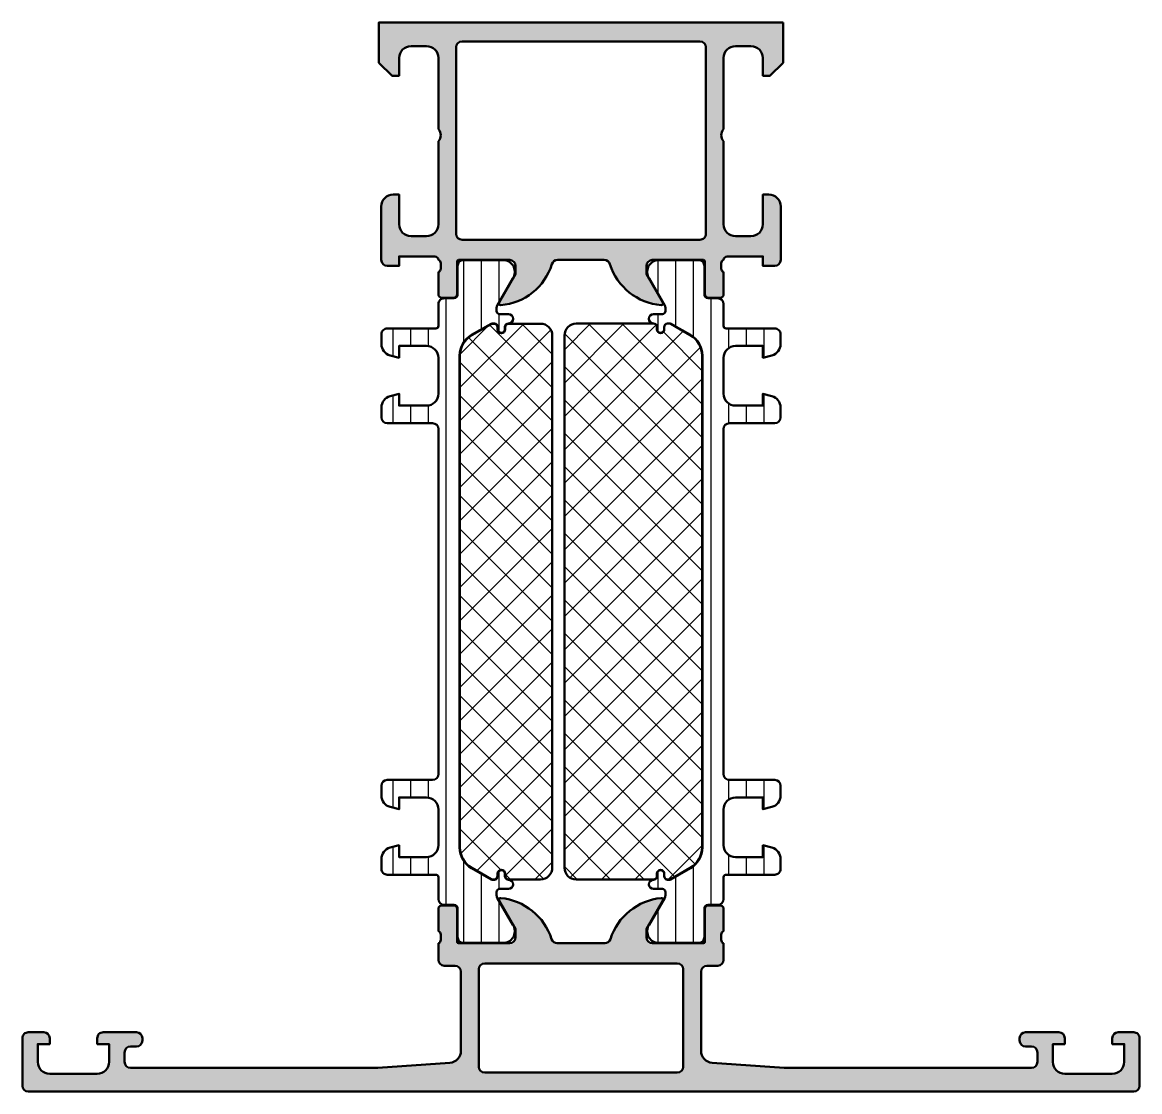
# Model space of a CAD drawing. Extents: x 0 to 94, y 0 to 90.
import ezdxf

# ---------------------------------------------------------------- set-up
doc = ezdxf.new("R2010")
doc.units = 0
for name, color, linetype, lineweight in [('0S-Alu contour', 7, 'Continuous', 50), ('0S-Alu hatch', 252, 'Continuous', 25), ('0S-Plastic contour', 254, 'Continuous', 50), ('0S-Plastic hatch', 253, 'Continuous', 25), ('0S-PT contour', 91, 'Continuous', 50), ('0S-PT hatch', 103, 'Continuous', 25)]:
    doc.layers.add(name, color=color, linetype=linetype, lineweight=lineweight)
pattern_1 = [(90, (0, 0), (-1.4859, 0), [])]
pattern_2 = [(135, (0, 0), (-1.403165018917055, -1.403165018917055), []), (225, (0, 0), (1.403165018917055, -1.403165018917055), [])]

# ---------------------------------------------------------------- blocks, each defined once
blk = doc.blocks.new('445120__97A6035A_CFF2_4CA3_9676_4724CDC77E56_')
at = {"layer": '0S-Alu hatch'}
h = blk.add_hatch(color=256, dxfattribs=at)
edge = h.paths.add_edge_path()
edge.add_ellipse((36.39999999999999, 10.1), major_axis=(-0.4999999999999983, 0), ratio=1, start_angle=180, end_angle=270, ccw=False)
edge.add_line((36.89999999999999, 10.1), (36.89999999999999, 3.431119203401291))
edge.add_ellipse((35.89999999999999, 3.431119203401289), major_axis=(-0.9999999999999928, 0), ratio=1, start_angle=94.085616779975, end_angle=180, ccw=False)
edge.add_line((35.9712470499879, 2.433660503570561), (29.90000000000001, 2))
edge.add_line((29.90000000000001, 2), (9.100000000000001, 1.999999999999999))
edge.add_ellipse((9.100000000000003, 2.500000000000003), major_axis=(-0.5000000000000034, 0), ratio=1, start_angle=0, end_angle=89.99999999999977, ccw=False)
edge.add_line((8.6, 2.500000000000003), (8.6, 3.299999999999998))
edge.add_ellipse((9.1, 3.299999999999998), major_axis=(-0.5, 0), ratio=1, start_angle=270.0000000000002, end_angle=360, ccw=False)
edge.add_line((9.099999999999998, 3.799999999999998), (9.6, 3.799999999999999))
edge.add_arc((9.6, 4.299999999999999), 0.5, 270, 360)
edge.add_line((10.1, 4.299999999999999), (10.1, 4.500000000000001))
edge.add_arc((9.600000000000001, 4.500000000000001), 0.4999999999999983, 0, 90)
edge.add_line((9.600000000000001, 5), (6.8, 4.999999999999999))
edge.add_arc((6.799999999999999, 4.5), 0.4999999999999992, 89.99999999999991, 180)
edge.add_line((6.3, 4.5), (6.300000000000001, 3.999999999999999))
edge.add_line((6.300000000000001, 3.999999999999999), (7.300000000000001, 3.999999999999999))
edge.add_line((7.300000000000001, 3.999999999999999), (7.300000000000001, 2.499999999999997))
edge.add_ellipse((6.300000000000003, 2.499999999999998), major_axis=(-0.9999999999999982, 0), ratio=1, start_angle=90, end_angle=180, ccw=False)
edge.add_line((6.300000000000002, 1.5), (2.299999999999999, 1.499999999999999))
edge.add_ellipse((2.299999999999999, 2.499999999999999), major_axis=(-1, 0), ratio=1, start_angle=0, end_angle=90, ccw=False)
edge.add_line((1.299999999999999, 2.499999999999999), (1.299999999999999, 3.999999999999998))
edge.add_line((1.299999999999999, 3.999999999999998), (2.299999999999999, 3.999999999999999))
edge.add_line((2.299999999999999, 3.999999999999999), (2.299999999999999, 4.499999999999999))
edge.add_arc((1.799999999999999, 4.499999999999999), 0.5, 0, 89.99999999999987)
edge.add_line((1.8, 4.999999999999999), (0.5000000000000029, 5.000000000000001))
edge.add_arc((0.5000000000000017, 4.5), 0.5000000000000018, 89.99999999999984, 180)
edge.add_line((-1e-16, 4.5), (0, 0.5))
edge.add_arc((0.5, 0.5), 0.5, 180, 269.9999999999999)
edge.add_line((0.4999999999999998, 0), (93.50000000000001, -1e-16))
edge.add_arc((93.50000000000001, 0.4999999999999769), 0.499999999999977, 270, 360)
edge.add_line((93.99999999999999, 0.4999999999999857), (94, 4.500000000000012))
edge.add_arc((93.50000000000001, 4.500000000000012), 0.4999999999999858, 0, 90.0000000000016)
edge.add_line((93.49999999999999, 4.999999999999998), (92.19999999999997, 4.999999999999998))
edge.add_arc((92.19999999999997, 4.5), 0.4999999999999983, 90, 180)
edge.add_line((91.69999999999999, 4.5), (91.69999999999999, 3.999999999999999))
edge.add_line((91.69999999999999, 3.999999999999999), (92.70000000000002, 4))
edge.add_line((92.70000000000002, 4), (92.69999999999999, 2.499999999999985))
edge.add_ellipse((91.69999999999999, 2.499999999999994), major_axis=(-1, 0), ratio=1, start_angle=90, end_angle=180, ccw=False)
edge.add_line((91.69999999999999, 1.499999999999994), (87.70000000000002, 1.499999999999999))
edge.add_ellipse((87.70000000000002, 2.500000000000014), major_axis=(-1.000000000000015, 0), ratio=1, start_angle=0, end_angle=90, ccw=False)
edge.add_line((86.69999999999999, 2.500000000000023), (86.69999999999999, 3.999999999999999))
edge.add_line((86.69999999999999, 3.999999999999999), (87.69999999999999, 3.999999999999999))
edge.add_line((87.69999999999999, 3.999999999999999), (87.69999999999999, 4.499999999999987))
edge.add_arc((87.19999999999997, 4.499999999999987), 0.5, 0, 90)
edge.add_line((87.19999999999997, 4.999999999999987), (84.40000000000003, 5))
edge.add_arc((84.40000000000003, 4.499999999999984), 0.500000000000016, 90, 180)
edge.add_line((83.9, 4.499999999999949), (83.9, 4.300000000000002))
edge.add_arc((84.40000000000003, 4.300000000000002), 0.5000000000000142, 180, 269.9999999999984)
edge.add_line((84.4, 3.799999999999988), (84.9, 3.799999999999998))
edge.add_ellipse((84.9, 3.299999999999997), major_axis=(-0.5000000000000018, 0), ratio=1, start_angle=180, end_angle=270, ccw=False)
edge.add_line((85.39999999999999, 3.299999999999997), (85.39999999999999, 2.500000000000005))
edge.add_ellipse((84.9, 2.500000000000005), major_axis=(-0.5, 0), ratio=1, start_angle=90, end_angle=180, ccw=False)
edge.add_line((84.9, 2.000000000000005), (64.1, 2))
edge.add_line((64.1, 2), (58.02875295001209, 2.433660503570564))
edge.add_ellipse((58.1, 3.431119203401308), major_axis=(-1.000000000000008, 0), ratio=1, start_angle=0, end_angle=85.91438322002512, ccw=False)
edge.add_line((57.09999999999999, 3.431119203401308), (57.09999999999999, 10.1))
edge.add_ellipse((57.59999999999998, 10.1), major_axis=(-0.5, 0), ratio=1, start_angle=270, end_angle=360, ccw=False)
edge.add_line((57.59999999999998, 10.6), (58.49999999999998, 10.6))
edge.add_arc((58.49999999999998, 11.1), 0.5, 270, 360)
edge.add_line((58.99999999999998, 11.1), (58.99999999999998, 12.49999999999998))
edge.add_ellipse((59.07883644654301, 12.7675205919931), major_axis=(-0.2788950563274321, 0), ratio=1, start_angle=-1.1645893741160194, end_angle=73.58012358051081, ccw=False)
edge.add_line((58.79999899999997, 12.77318899999157), (58.79999899999999, 13.2267829999915))
edge.add_ellipse((59.07886709564317, 13.23244365946856), major_axis=(-0.2789255417371575, 0), ratio=1, start_angle=-73.57540544464229, end_angle=1.162870072885596, ccw=False)
edge.add_line((58.99999999999998, 13.4999869999915), (58.99999999999998, 15.37999799999999))
edge.add_arc((58.69999999999997, 15.37999799999999), 0.3000000000000043, 0, 89.99999999999864)
edge.add_line((58.69999999999998, 15.679998), (57.72002568095719, 15.67999799999999))
edge.add_arc((57.72002568095719, 15.37999799999999), 0.2999999999999971, 90, 180)
edge.add_line((57.4200256809572, 15.37999799999999), (57.4200256809572, 12.61999999999999))
edge.add_ellipse((57.30002568095724, 12.61999999999999), major_axis=(-0.1199999999999619, 0), ratio=1, start_angle=90, end_angle=180, ccw=False)
edge.add_line((57.30002568095724, 12.50000000000003), (53.00000000000005, 12.50000000000004))
edge.add_ellipse((53.00000000000005, 13.00000000000002), major_axis=(-0.4999999999999858, 0), ratio=1, start_angle=0, end_angle=90, ccw=False)
edge.add_line((52.50000000000007, 13.00000000000008), (52.50000000000013, 13.7000000000001))
edge.add_line((52.50000000000013, 13.7000000000001), (53.88149545762249, 16.0928203230276))
edge.add_arc((53.76188021535185, 16.16188021535174), 0.1381197846482754, 329.9999999999984, 455.6225775507903)
edge.add_arc((54.23822324117359, 11.32339113815286), 4.999999999999324, 95.62257755079013, 162.2515836439297)
edge.add_ellipse((48.99999999999982, 13.00000000000068), major_axis=(-0.5000000000006488, 0), ratio=1, start_angle=90, end_angle=162.2515836439295, ccw=False)
edge.add_line((48.99999999999982, 12.50000000000003), (45.00000000000016, 12.50000000000003))
edge.add_ellipse((45.00000000000015, 13.0000000000007), major_axis=(-0.5000000000006679, 0), ratio=1, start_angle=17.748416356070493, end_angle=90.0000000000008, ccw=False)
edge.add_arc((39.76177675882637, 11.32339113815286), 4.999999999999317, 17.74841635607043, 84.37742244920952)
edge.add_arc((40.23811978464814, 16.16188021535174), 0.1381197846482841, 84.37742244920665, 210.0000000000014)
edge.add_line((40.11850454237749, 16.0928203230276), (41.49999999999985, 13.7000000000001))
edge.add_line((41.49999999999985, 13.7000000000001), (41.49999999999994, 13.00000000000008))
edge.add_ellipse((40.99999999999995, 13.00000000000002), major_axis=(-0.4999999999999858, 0), ratio=1, start_angle=90, end_angle=180, ccw=False)
edge.add_line((40.99999999999995, 12.50000000000003), (36.69997431904277, 12.50000000000003))
edge.add_ellipse((36.69997431904277, 12.61999999999999), major_axis=(-0.1199999999999637, 0), ratio=1, start_angle=0, end_angle=90, ccw=False)
edge.add_line((36.57997431904281, 12.61999999999999), (36.57997431904281, 15.37999799999999))
edge.add_arc((36.2799743190428, 15.37999799999999), 0.3000000000000043, 0, 90)
edge.add_line((36.2799743190428, 15.679998), (35.30000000000003, 15.679998))
edge.add_arc((35.30000000000003, 15.37999799999999), 0.3000000000000043, 90, 180)
edge.add_line((35.00000000000002, 15.37999799999999), (35.00000000000002, 13.49998699999148))
edge.add_ellipse((34.92113290435685, 13.23244365946855), major_axis=(-0.2789255417371423, 0), ratio=1, start_angle=178.8371299271211, end_angle=253.5754054446462, ccw=False)
edge.add_line((35.20000100000002, 13.22678299999153), (35.20000100000001, 12.77318899999146))
edge.add_ellipse((34.92116355345694, 12.76752059199309), major_axis=(-0.2788950563274519, 0), ratio=1, start_angle=106.4198764194926, end_angle=181.1645893740957, ccw=False)
edge.add_line((35, 12.49999999999996), (35, 11.1))
edge.add_arc((35.49999999999999, 11.1), 0.5, 180, 270)
edge.add_line((35.49999999999999, 10.6), (36.39999999999999, 10.6))
edge = h.paths.add_edge_path()
edge.add_line((38.39999999999999, 2.100000000000006), (38.39999999999998, 10.3))
edge.add_ellipse((38.89999999999998, 10.3), major_axis=(-0.4999999999999929, 0), ratio=1, start_angle=270, end_angle=360, ccw=False)
edge.add_line((38.89999999999998, 10.8), (55.1, 10.8))
edge.add_ellipse((55.1, 10.3), major_axis=(-0.5, 0), ratio=1, start_angle=180, end_angle=270, ccw=False)
edge.add_line((55.6, 10.3), (55.59999999999999, 2.099999999999999))
edge.add_ellipse((55.09999999999999, 2.099999999999999), major_axis=(-0.5, 0), ratio=1, start_angle=90, end_angle=180, ccw=False)
edge.add_line((55.09999999999999, 1.599999999999999), (38.89999999999999, 1.599999999999999))
edge.add_ellipse((38.9, 2.100000000000006), major_axis=(-0.5000000000000071, 0), ratio=1, start_angle=0, end_angle=89.9999999999992, ccw=False)
at = {"layer": '0S-Alu contour', "color": 7}
for points in [[(40.11850454237749, 16.0928203230276), (41.49999999999985, 13.7000000000001), (41.49999999999994, 13.00000000000008)], [(52.50000000000007, 13.00000000000008), (52.50000000000013, 13.7000000000001), (53.88149545762249, 16.0928203230276)], [(35.00000000000002, 15.37999799999999), (35.00000000000002, 13.49998699999148)], [(36.2799743190428, 15.679998), (35.30000000000003, 15.679998)], [(36.57997431904281, 12.61999999999999), (36.57997431904281, 15.37999799999999)], [(57.4200256809572, 15.37999799999999), (57.4200256809572, 12.61999999999999)], [(58.69999999999998, 15.679998), (57.72002568095719, 15.67999799999999)], [(58.99999999999998, 13.4999869999915), (58.99999999999998, 15.37999799999999)], [(35.20000100000002, 13.22678299999153), (35.20000100000001, 12.77318899999146)], [(58.79999899999997, 12.77318899999157), (58.79999899999999, 13.2267829999915)], [(35, 12.49999999999996), (35, 11.1)], [(40.99999999999995, 12.50000000000003), (36.69997431904277, 12.50000000000003)], [(48.99999999999982, 12.50000000000003), (45.00000000000016, 12.50000000000003)], [(57.30002568095724, 12.50000000000003), (53.00000000000005, 12.50000000000004)], [(58.99999999999998, 11.1), (58.99999999999998, 12.49999999999998)], [(35.49999999999999, 10.6), (36.39999999999999, 10.6)], [(38.89999999999998, 10.8), (55.1, 10.8)], [(57.59999999999998, 10.6), (58.49999999999998, 10.6)], [(36.89999999999999, 10.1), (36.89999999999999, 3.431119203401291)], [(38.39999999999999, 2.100000000000006), (38.39999999999998, 10.3)], [(55.6, 10.3), (55.59999999999999, 2.099999999999999)], [(57.09999999999999, 3.431119203401308), (57.09999999999999, 10.1)], [(1.8, 4.999999999999999), (0.5000000000000029, 5.000000000000001)], [(9.600000000000001, 5), (6.8, 4.999999999999999)], [(87.19999999999997, 4.999999999999987), (84.40000000000003, 5)], [(93.49999999999999, 4.999999999999998), (92.19999999999997, 4.999999999999998)], [(-1e-16, 4.5), (0, 0.5)], [(1.299999999999999, 2.499999999999999), (1.299999999999999, 3.999999999999998), (2.299999999999999, 3.999999999999999), (2.299999999999999, 4.499999999999999)], [(6.3, 4.5), (6.300000000000001, 3.999999999999999), (7.300000000000001, 3.999999999999999), (7.300000000000001, 2.499999999999997)], [(9.099999999999998, 3.799999999999998), (9.6, 3.799999999999999)], [(10.1, 4.299999999999999), (10.1, 4.500000000000001)], [(83.9, 4.499999999999949), (83.9, 4.300000000000002)], [(84.4, 3.799999999999988), (84.9, 3.799999999999998)], [(86.69999999999999, 2.500000000000023), (86.69999999999999, 3.999999999999999), (87.69999999999999, 3.999999999999999), (87.69999999999999, 4.499999999999987)], [(91.69999999999999, 4.5), (91.69999999999999, 3.999999999999999), (92.70000000000002, 4), (92.69999999999999, 2.499999999999985)], [(93.99999999999999, 0.4999999999999857), (94, 4.500000000000012)], [(8.6, 2.500000000000003), (8.6, 3.299999999999998)], [(85.39999999999999, 3.299999999999997), (85.39999999999999, 2.500000000000005)], [(35.9712470499879, 2.433660503570561), (29.90000000000001, 2), (9.100000000000001, 1.999999999999999)], [(84.9, 2.000000000000005), (64.1, 2), (58.02875295001209, 2.433660503570564)], [(6.300000000000002, 1.5), (2.299999999999999, 1.499999999999999)], [(55.09999999999999, 1.599999999999999), (38.89999999999999, 1.599999999999999)], [(91.69999999999999, 1.499999999999994), (87.70000000000002, 1.499999999999999)], [(0.4999999999999998, 0), (93.50000000000001, -1e-16)]]:
    blk.add_lwpolyline(points, dxfattribs=at)
for centre, radius, start, end in [((40.23811978464814, 16.16188021535174), 0.1381197846482841, 84.37742244920665, 210.0000000000014), ((39.76177675882637, 11.32339113815286), 4.999999999999317, 17.74841635607043, 84.37742244920952), ((54.23822324117359, 11.32339113815286), 4.999999999999324, 95.62257755079013, 162.2515836439297), ((53.76188021535185, 16.16188021535174), 0.1381197846482754, 329.9999999999984, 95.62257755079027), ((35.30000000000003, 15.37999799999999), 0.3000000000000043, 90, 180), ((36.2799743190428, 15.37999799999999), 0.3000000000000043, 0, 90), ((57.72002568095719, 15.37999799999999), 0.2999999999999971, 90, 180), ((58.69999999999997, 15.37999799999999), 0.3000000000000043, 0, 89.99999999999864), ((35.49999999999999, 11.1), 0.5, 180, 270), ((58.49999999999998, 11.1), 0.5, 270, 0), ((0.5000000000000017, 4.5), 0.5000000000000018, 89.99999999999984, 180), ((1.799999999999999, 4.499999999999999), 0.5, 0, 89.99999999999987), ((6.799999999999999, 4.5), 0.4999999999999992, 89.99999999999991, 180), ((9.600000000000001, 4.500000000000001), 0.4999999999999983, 0, 90), ((84.40000000000003, 4.499999999999984), 0.500000000000016, 90, 180), ((87.19999999999997, 4.499999999999987), 0.5, 0, 90), ((92.19999999999997, 4.5), 0.4999999999999983, 90, 180), ((93.50000000000001, 4.500000000000012), 0.4999999999999858, 0, 90.0000000000016), ((9.6, 4.299999999999999), 0.5, 270, 0), ((84.40000000000003, 4.300000000000002), 0.5000000000000142, 180, 269.9999999999984), ((0.5, 0.5), 0.5, 180, 269.9999999999999), ((93.50000000000001, 0.4999999999999769), 0.499999999999977, 270, 0)]:
    blk.add_arc(centre, radius, start, end, dxfattribs=at)
at = {"layer": '0S-Alu contour', "color": 7, "extrusion": (0, 0, -1)}
for centre, radius, start, end in [((-34.92113290435685, 13.23244365946855), 0.2789255417371423, 106.4245945553538, 181.162870072879), ((-59.07886709564317, 13.23244365946856), 0.2789255417371575, 358.8371299271144, 73.57540544464246), ((-34.92116355345694, 12.76752059199309), 0.2788950563274519, 178.8354106259043, 253.5801235805074), ((-36.69997431904277, 12.61999999999999), 0.1199999999999637, 270, 0), ((-40.99999999999995, 13.00000000000002), 0.4999999999999858, 180, 270), ((-45.00000000000015, 13.0000000000007), 0.5000000000006679, 269.9999999999992, 342.2515836439295), ((-48.99999999999982, 13.00000000000068), 0.5000000000006488, 197.7484163560706, 270), ((-53.00000000000005, 13.00000000000002), 0.4999999999999858, 270, 0), ((-57.30002568095724, 12.61999999999999), 0.1199999999999619, 180, 270), ((-59.07883644654301, 12.7675205919931), 0.2788950563274321, 286.4198764194892, 1.164589374116015), ((-36.39999999999999, 10.1), 0.4999999999999983, 90, 180), ((-38.89999999999998, 10.3), 0.4999999999999929, 0, 90), ((-55.1, 10.3), 0.5, 90, 180), ((-57.59999999999998, 10.1), 0.5, 0, 90), ((-9.1, 3.299999999999998), 0.5, 0, 89.9999999999998), ((-84.9, 3.299999999999997), 0.5000000000000018, 90, 180), ((-35.89999999999999, 3.431119203401289), 0.9999999999999928, 180, 265.914383220025), ((-58.1, 3.431119203401308), 1.000000000000008, 274.0856167799749, 0), ((-2.299999999999999, 2.499999999999999), 1, 270, 0), ((-6.300000000000003, 2.499999999999998), 0.9999999999999982, 180, 270.0000000000001), ((-9.100000000000003, 2.500000000000003), 0.5000000000000034, 270.0000000000002, 0), ((-38.9, 2.100000000000006), 0.5000000000000071, 270.0000000000008, 0), ((-55.09999999999999, 2.099999999999999), 0.5, 180, 270), ((-84.9, 2.500000000000005), 0.5, 180, 270), ((-87.70000000000002, 2.500000000000014), 1.000000000000015, 270, 0), ((-91.69999999999999, 2.499999999999994), 1, 180, 270)]:
    blk.add_arc(centre, radius, start, end, dxfattribs=at)
blk = doc.blocks.new('345110__B91A322D_0B5F_416E_8D83_D1C1EB589636_')
at = {"layer": '0S-Alu hatch'}
h = blk.add_hatch(color=256, dxfattribs=at)
edge = h.paths.add_edge_path()
edge.add_line((63.99999893188942, 90), (30, 90))
edge.add_line((30, 90), (30, 86.5999679203087))
edge.add_line((30, 86.5999679203087), (31.0999755859375, 85.49999257278978))
edge.add_line((31.0999755859375, 85.49999257278978), (31.699951171875, 85.49999257278978))
edge.add_line((31.699951171875, 85.49999257278978), (31.69995116745462, 87.00035606868472))
edge.add_ellipse((32.70003757115055, 87.00035606868471), major_axis=(-1.000086403695927, 0), ratio=1, start_angle=270.0000000661954, end_angle=360, ccw=False)
edge.add_line((32.70003756999512, 88.00044247238064), (33.99994519131177, 88.00044247015046))
edge.add_ellipse((33.99994519131177, 87.00038766034935), major_axis=(-1.000054809801113, 0), ratio=1, start_angle=180, end_angle=270, ccw=False)
edge.add_line((35.00000000111288, 87.00038766034935), (35, 80.99999972534717))
edge.add_ellipse((34.47516065968164, 80.49999972534715), major_axis=(-0.724883668698509, 0), ratio=1, start_angle=136.3884232636867, end_angle=223.6115767363134, ccw=False)
edge.add_line((35, 79.99999972534715), (35.00000000172848, 73.00005852307612))
edge.add_ellipse((33.99994120227103, 73.00005852307612), major_axis=(-1.000058799457448, 0), ratio=1, start_angle=90.00000016859673, end_angle=180, ccw=False)
edge.add_line((33.99994120521377, 71.99999972361867), (32.70003864244393, 71.99999972152193))
edge.add_ellipse((32.70003864244394, 73.00008719591608), major_axis=(-1.000087474394149, 0), ratio=1, start_angle=0, end_angle=89.9999999999996, ccw=False)
edge.add_line((31.69995116804979, 73.00008719591608), (31.699951171875, 75.49999972534715))
edge.add_line((31.699951171875, 75.49999972534715), (31.20003864244394, 75.49999972917237))
edge.add_arc((31.20003864244394, 74.49991225477822), 1.000087474394149, 90, 180.000777112258)
edge.add_line((30.19995116814178, 74.49989869042233), (30.20001220654306, 69.99996983244309))
edge.add_arc((30.69998146641061, 69.99997661371017), 0.4999692599135365, 180.0007771239829, 269.9995628678927)
edge.add_line((30.69997765194786, 69.50000735381118), (31.70001220703125, 69.49999972534715))
edge.add_line((31.70001220703125, 69.49999972534715), (31.70001220703124, 70.29999514771043))
edge.add_line((31.70001220703124, 70.29999514771043), (34.69995298661294, 70.29999514771043))
edge.add_ellipse((34.69987950604576, 69.99999515670939), major_axis=(-0.3000000000000342, 0), ratio=1, start_angle=180.0249148141982, end_angle=269.98596624527534, ccw=False)
edge.add_ellipse((34.92104303113983, 69.73260501837407), major_axis=(-0.2788950563274072, 0), ratio=1, start_angle=178.8354106259059, end_angle=253.58012358065082, ccw=False)
edge.add_line((35.19988047768285, 69.72693661037572), (35.19988047768285, 69.27334261037576))
edge.add_ellipse((34.92101238203968, 69.26768195089865), major_axis=(-0.2789255417371588, 0), ratio=1, start_angle=106.42459455535581, end_angle=181.1628700728981, ccw=False)
edge.add_line((34.99987947768286, 69.0001386103757), (34.99987947768286, 67.1201276103672))
edge.add_arc((35.29987947768285, 67.1201276103672), 0.2999999999999971, 180, 270)
edge.add_line((35.29987947768285, 66.82012761036721), (36.27985379672563, 66.8201276103672))
edge.add_arc((36.27985379672564, 67.1201276103672), 0.3000000000000114, 269.9999999999986, 360)
edge.add_line((36.57985379672565, 67.1201276103672), (36.57985379672564, 69.88012925171085))
edge.add_ellipse((36.69985379672564, 69.88012925171087), major_axis=(-0.1199999999999974, 0), ratio=1, start_angle=269.99990065165457, end_angle=360, ccw=False)
edge.add_line((36.69985400480032, 70.00012925171069), (40.99989167889667, 70.00012179582485))
edge.add_ellipse((40.99989081194116, 69.50013467805167), major_axis=(-0.4999871177739392, 0), ratio=1, start_angle=180, end_angle=269.99990065165605, ccw=False)
edge.add_line((41.4998779297151, 69.50013467805167), (41.4998779296875, 68.80012484741746))
edge.add_line((41.4998779296875, 68.80012484741746), (40.11780731750416, 66.40630046574698))
edge.add_arc((40.23619308740108, 66.33795063410184), 0.1367000000000101, 150.0000814796187, 274.339782672535)
edge.add_arc((39.87711802667832, 71.06955313799683), 4.881907809369204, 274.3397826725371, 343.0454840365646)
edge.add_ellipse((45.02510957001232, 69.50012179565972), major_axis=(-0.4999999999999301, 0), ratio=1, start_angle=270, end_angle=343.04548403656366, ccw=False)
edge.add_line((45.02510957001232, 70.00012179565965), (48.95784057221228, 70.00012179565967))
edge.add_ellipse((48.95784057221228, 69.50012179565971), major_axis=(-0.4999999999999574, 0), ratio=1, start_angle=197.2895527157355, end_angle=270, ccw=False)
edge.add_arc((54.13588357343282, 71.1118668983077), 4.923085062803212, 197.2895527157352, 265.5272736079398)
edge.add_arc((53.76261953608359, 66.34005844366), 0.1367000000000127, 265.5272736079426, 389.9999185203812)
edge.add_line((53.8810053059805, 66.40840827530513), (52.50015163421631, 68.80012484741746))
edge.add_line((52.50015163421631, 68.80012484741746), (52.50015163418871, 69.50013467805167))
edge.add_ellipse((53.00013875196263, 69.50013467805167), major_axis=(-0.4999871177739266, 0), ratio=1, start_angle=270.00009934834316, end_angle=360, ccw=False)
edge.add_line((53.00013788500713, 70.00012179582482), (57.30017555908752, 70.00012925171069))
edge.add_ellipse((57.30017576716221, 69.88012925171085), major_axis=(-0.1200000000000144, 0), ratio=1, start_angle=180, end_angle=270.0000993483455, ccw=False)
edge.add_line((57.42017576716223, 69.88012925171085), (57.42017576716222, 67.12012761032788))
edge.add_arc((57.72017576716221, 67.12012761032788), 0.2999999999999971, 180, 269.9999999999986)
edge.add_line((57.7201757671622, 66.82012761032789), (58.700150086205, 66.82012761032789))
edge.add_arc((58.700150086205, 67.12012761032788), 0.2999999999999971, 270, 360)
edge.add_line((59.00015008620499, 67.1201276103279), (59.00015008620499, 69.00013861033642))
edge.add_ellipse((59.07901718184816, 69.26768195085936), major_axis=(-0.2789255417371423, 0), ratio=1, start_angle=-1.1628700728805939, end_angle=73.57540544464621, ccw=False)
edge.add_line((58.80014908620499, 69.27334261033639), (58.80014908620499, 69.72693661033644))
edge.add_ellipse((59.07898653274801, 69.73260501833485), major_axis=(-0.2788950563274031, 0), ratio=1, start_angle=-73.58012358051042, end_angle=1.1645893741053897, ccw=False)
edge.add_ellipse((59.30015005786906, 69.99999515668176), major_axis=(-0.3000000000276555, 0), ratio=1, start_angle=270.0140337566205, end_angle=359.97508518803994, ccw=False)
edge.add_line((59.30007657729195, 70.2999951477104), (62.30001723766327, 70.29999514771043))
edge.add_line((62.30001723766327, 70.29999514771043), (62.30001723766327, 69.49999972534715))
edge.add_line((62.30001723766327, 69.49999972534715), (63.30005179274667, 69.50000735381118))
edge.add_arc((63.30004797828394, 69.99997661371016), 0.4999692599135264, 270.000437132106, 359.9992228112989)
edge.add_line((63.80001723815148, 69.99996983187603), (63.80007827655274, 74.4998986902237))
edge.add_arc((62.79999080225058, 74.49991225477821), 1.000087474394153, 359.9992228764861, 450.0000000000004)
edge.add_line((62.79999080225057, 75.49999972917237), (62.30007827281951, 75.49999972534715))
edge.add_line((62.30007827281951, 75.49999972534715), (62.30007827663834, 73.00008712280979))
edge.add_ellipse((61.29999087534646, 73.0000871228098), major_axis=(-1.000087401291878, 0), ratio=1, start_angle=90.00000007618053, end_angle=180, ccw=False)
edge.add_line((61.29999087667618, 71.99999972151792), (60.00008836163278, 71.99999972361867))
edge.add_ellipse((60.00008836163278, 73.00005852307612), major_axis=(-1.000058799457448, 0), ratio=1, start_angle=0, end_angle=90, ccw=False)
edge.add_line((59.00002956217534, 73.00005852307612), (59.0000295639038, 79.99999972534715))
edge.add_ellipse((59.52486890422217, 80.49999972534715), major_axis=(-0.724883668698509, 0), ratio=1, start_angle=-43.61157673631328, end_angle=43.611576736313395, ccw=False)
edge.add_line((59.0000295639038, 80.99999972534717), (59.00002956279094, 87.00038766034935))
edge.add_ellipse((60.00008437259205, 87.00038766034936), major_axis=(-1.000054809801106, 0), ratio=1, start_angle=270.00000016466856, end_angle=360, ccw=False)
edge.add_line((60.00008436971788, 88.00044247015046), (61.29999194641317, 88.00044247238465))
edge.add_ellipse((61.29999194641317, 87.00035614156478), major_axis=(-1.000086330819868, 0), ratio=1, start_angle=180, end_angle=270, ccw=False)
edge.add_line((62.30007827723303, 87.00035614156477), (62.30007827281951, 85.49999257278978))
edge.add_line((62.30007827281951, 85.49999257278978), (62.90005385875701, 85.49999257278978))
edge.add_line((62.90005385875701, 85.49999257278978), (64.00002944946755, 86.5999679203087))
edge.add_line((64.00002944946755, 86.5999679203087), (63.99999893188942, 90))
edge = h.paths.add_edge_path()
edge.add_line((36.50001335143292, 72.19999941445694), (36.50001335144042, 87.89999386025012))
edge.add_ellipse((37.00001609230804, 87.89999111938248), major_axis=(-0.5000027408751341, 0), ratio=1, start_angle=270.00000000002035, end_angle=359.99968592151924, ccw=False)
edge.add_line((37.00001609230786, 88.39999386025762), (57.00001156424713, 88.39999386025761))
edge.add_ellipse((57.00001156424713, 87.89999111938248), major_axis=(-0.500002740875118, 0), ratio=1, start_angle=180, end_angle=270, ccw=False)
edge.add_line((57.50001430512225, 87.89999111938248), (57.50001430512226, 72.1999994144567))
edge.add_ellipse((57.00001156424713, 72.19999941445695), major_axis=(-0.5000027408751322, 0), ratio=1, start_angle=89.9999999999992, end_angle=180, ccw=False)
edge.add_line((57.00001156424712, 71.69999667358182), (37.00001609230785, 71.69999667358182))
edge.add_ellipse((37.00001609230804, 72.19999941445694), major_axis=(-0.500002740875118, 0), ratio=1, start_angle=0, end_angle=89.999999999978, ccw=False)
at = {"layer": '0S-Alu contour', "color": 7}
for points in [[(63.99999893188942, 90), (30, 90), (30, 86.5999679203087), (31.0999755859375, 85.49999257278978), (31.699951171875, 85.49999257278978), (31.69995116745462, 87.00035606868472)], [(62.30007827723303, 87.00035614156477), (62.30007827281951, 85.49999257278978), (62.90005385875701, 85.49999257278978), (64.00002944946755, 86.5999679203087), (63.99999893188942, 90)], [(37.00001609230786, 88.39999386025762), (57.00001156424713, 88.39999386025761)], [(32.70003756999512, 88.00044247238064), (33.99994519131177, 88.00044247015046)], [(36.50001335143292, 72.19999941445694), (36.50001335144042, 87.89999386025012)], [(57.50001430512225, 87.89999111938248), (57.50001430512226, 72.1999994144567)], [(60.00008436971788, 88.00044247015046), (61.29999194641317, 88.00044247238465)], [(35.00000000111288, 87.00038766034935), (35, 80.99999972534717)], [(59.0000295639038, 80.99999972534717), (59.00002956279094, 87.00038766034935)], [(35, 79.99999972534715), (35.00000000172848, 73.00005852307612)], [(59.00002956217534, 73.00005852307612), (59.0000295639038, 79.99999972534715)], [(31.69995116804979, 73.00008719591608), (31.699951171875, 75.49999972534715), (31.20003864244394, 75.49999972917237)], [(62.79999080225057, 75.49999972917237), (62.30007827281951, 75.49999972534715), (62.30007827663834, 73.00008712280979)], [(30.19995116814178, 74.49989869042233), (30.20001220654306, 69.99996983244309)], [(63.80001723815148, 69.99996983187603), (63.80007827655274, 74.4998986902237)], [(33.99994120521377, 71.99999972361867), (32.70003864244393, 71.99999972152193)], [(57.00001156424712, 71.69999667358182), (37.00001609230785, 71.69999667358182)], [(61.29999087667618, 71.99999972151792), (60.00008836163278, 71.99999972361867)], [(30.69997765194786, 69.50000735381118), (31.70001220703125, 69.49999972534715), (31.70001220703124, 70.29999514771043), (34.69995298661294, 70.29999514771043)], [(35.19988047768285, 69.72693661037572), (35.19988047768285, 69.27334261037576)], [(36.57985379672565, 67.1201276103672), (36.57985379672564, 69.88012925171085)], [(36.69985400480032, 70.00012925171069), (40.99989167889667, 70.00012179582485)], [(45.02510957001232, 70.00012179565965), (48.95784057221228, 70.00012179565967)], [(53.00013788500713, 70.00012179582482), (57.30017555908752, 70.00012925171069)], [(57.42017576716223, 69.88012925171085), (57.42017576716222, 67.12012761032788)], [(58.80014908620499, 69.27334261033639), (58.80014908620499, 69.72693661033644)], [(59.30007657729195, 70.2999951477104), (62.30001723766327, 70.29999514771043), (62.30001723766327, 69.49999972534715), (63.30005179274667, 69.50000735381118)], [(34.99987947768286, 69.0001386103757), (34.99987947768286, 67.1201276103672)], [(41.4998779297151, 69.50013467805167), (41.4998779296875, 68.80012484741746), (40.11780731750416, 66.40630046574698)], [(53.8810053059805, 66.40840827530513), (52.50015163421631, 68.80012484741746), (52.50015163418871, 69.50013467805167)], [(59.00015008620499, 67.1201276103279), (59.00015008620499, 69.00013861033642)], [(35.29987947768285, 66.82012761036721), (36.27985379672563, 66.8201276103672)], [(57.7201757671622, 66.82012761032789), (58.700150086205, 66.82012761032789)]]:
    blk.add_lwpolyline(points, dxfattribs=at)
at = {"layer": '0S-Alu contour', "color": 7, "extrusion": (0, 0, -1)}
for centre, radius, start, end in [((-37.00001609230804, 87.89999111938248), 0.5000027408751341, 0.0003140784807261, 89.99999999997966), ((-57.00001156424713, 87.89999111938248), 0.500002740875118, 90, 180), ((-32.70003757115055, 87.00035606868471), 1.000086403695927, 0, 89.99999993380459), ((-33.99994519131177, 87.00038766034935), 1.000054809801113, 90, 180), ((-60.00008437259205, 87.00038766034936), 1.000054809801106, 0, 89.99999983533141), ((-61.29999194641317, 87.00035614156478), 1.000086330819868, 90, 180), ((-34.47516065968164, 80.49999972534715), 0.724883668698509, 136.3884232636866, 223.6115767363133), ((-59.52486890422217, 80.49999972534715), 0.724883668698509, 316.3884232636866, 43.6115767363134), ((-32.70003864244394, 73.00008719591608), 1.000087474394149, 270.0000000000004, 0), ((-33.99994120227103, 73.00005852307612), 1.000058799457448, 180, 269.9999998314033), ((-60.00008836163278, 73.00005852307612), 1.000058799457448, 270, 0), ((-61.29999087534646, 73.0000871228098), 1.000087401291878, 180, 269.9999999238195), ((-37.00001609230804, 72.19999941445694), 0.500002740875118, 270.000000000022, 0), ((-57.00001156424713, 72.19999941445695), 0.5000027408751322, 180, 270.0000000000008), ((-34.69987950604576, 69.99999515670939), 0.3000000000000342, 90.01403375472465, 179.9750851858018), ((-34.92104303113983, 69.73260501837407), 0.2788950563274072, 106.4198764193492, 181.1645893740941), ((-36.69985379672564, 69.88012925171087), 0.1199999999999974, 0, 90.00009934834546), ((-40.99989081194116, 69.50013467805167), 0.4999871177739393, 90.00009934834398, 180), ((-45.02510957001232, 69.50012179565972), 0.4999999999999301, 16.95451596343632, 90), ((-48.95784057221228, 69.50012179565971), 0.4999999999999574, 90, 162.7104472842645), ((-53.00013875196263, 69.50013467805167), 0.4999871177739266, 0, 89.99990065165684), ((-57.30017576716221, 69.88012925171085), 0.1200000000000144, 89.99990065165453, 180), ((-59.07898653274801, 69.73260501833485), 0.2788950563274031, 358.8354106258946, 73.5801235805104), ((-59.30015005786906, 69.99999515668176), 0.3000000000276555, 0.0249148119600575, 89.98596624337951), ((-34.92101238203968, 69.26768195089865), 0.2789255417371588, 178.8371299271019, 253.5754054446442), ((-59.07901718184816, 69.26768195085936), 0.2789255417371423, 286.4245945553538, 1.162870072880582)]:
    blk.add_arc(centre, radius, start, end, dxfattribs=at)
at = {"layer": '0S-Alu contour', "color": 7}
for centre, radius, start, end in [((31.20003864244394, 74.49991225477822), 1.000087474394149, 90, 180.000777112258), ((62.79999080225058, 74.49991225477821), 1.000087474394153, 359.9992228764861, 90.0000000000004), ((30.69998146641061, 69.99997661371017), 0.4999692599135365, 180.0007771239829, 269.9995628678927), ((39.87711802667832, 71.06955313799683), 4.881907809369204, 274.3397826725371, 343.0454840365646), ((54.13588357343282, 71.1118668983077), 4.923085062803212, 197.2895527157352, 265.5272736079398), ((63.30004797828394, 69.99997661371016), 0.4999692599135264, 270.000437132106, 359.9992228112989), ((35.29987947768285, 67.1201276103672), 0.2999999999999971, 180, 270), ((36.27985379672564, 67.1201276103672), 0.3000000000000114, 269.9999999999986, 0), ((57.72017576716221, 67.12012761032788), 0.2999999999999971, 180, 269.9999999999986), ((58.700150086205, 67.12012761032788), 0.2999999999999971, 270, 0), ((40.23619308740108, 66.33795063410184), 0.1367000000000101, 150.0000814796187, 274.339782672535), ((53.76261953608359, 66.34005844366), 0.1367000000000127, 265.5272736079426, 29.99991852038125)]:
    blk.add_arc(centre, radius, start, end, dxfattribs=at)
blk = doc.blocks.new('284597__005CE0CF_0A44_4B12_8202_CD3D8E17A735___33437632_4035_43FB_806D_EA60B21865E5_')
at = {"layer": '0S-Plastic hatch'}
h = blk.add_hatch(dxfattribs=at)
h.set_pattern_fill('ANSI31', color=256, scale=0.4680000000000001, angle=45, style=0)
h.set_pattern_definition(pattern_1)
edge = h.paths.add_edge_path()
edge.add_line((58.98999999999972, 66.29000567895665), (58.9899999999997, 64.45000000004717))
edge.add_arc((59.19999999999975, 64.45000000004717), 0.2100000000000506, 180, 269.9999999999981)
edge.add_line((59.19999999999975, 64.24000000004712), (63.2999999999997, 64.2400000000472))
edge.add_ellipse((63.29999999999971, 63.75000000004721), major_axis=(-0.4899999999999878, 0), ratio=1, start_angle=180, end_angle=270.0000000000008, ccw=False)
edge.add_line((63.7899999999997, 63.75000000004721), (63.7899999999997, 62.91925077667283))
edge.add_ellipse((62.7999999999998, 62.91925077667283), major_axis=(-0.9899999999998952, 0), ratio=1, start_angle=105.00000000000429, end_angle=180, ccw=False)
edge.add_line((63.05623085465135, 61.96298420864677), (62.30999999999969, 61.76303225377562))
edge.add_line((62.30999999999969, 61.76303225377562), (62.30999999999969, 62.76000000004712))
edge.add_line((62.30999999999969, 62.76000000004712), (59.99999999999972, 62.76000000004717))
edge.add_arc((59.9999999999997, 61.75000000004716), 1.010000000000005, 89.99999999999879, 180)
edge.add_line((58.98999999999969, 61.75000000004716), (58.98999999999969, 58.75000000004718))
edge.add_arc((59.99999999999971, 58.75000000004719), 1.010000000000012, 180, 270)
edge.add_line((59.99999999999971, 57.74000000004718), (62.30999999999969, 57.74000000004718))
edge.add_line((62.30999999999969, 57.74000000004718), (62.30999999999969, 58.73696774631877))
edge.add_line((62.30999999999969, 58.73696774631877), (63.05623085465121, 58.53701579144772))
edge.add_ellipse((62.79999999999974, 57.58074922342157), major_axis=(-0.9899999999999547, 0), ratio=1, start_angle=180, end_angle=255.0000000000009, ccw=False)
edge.add_line((63.78999999999969, 57.58074922342157), (63.78999999999969, 56.75000000004713))
edge.add_ellipse((63.29999999999973, 56.75000000004713), major_axis=(-0.4899999999999594, 0), ratio=1, start_angle=90, end_angle=180, ccw=False)
edge.add_line((63.29999999999973, 56.26000000004717), (59.4999999999997, 56.26000000004717))
edge.add_arc((59.4999999999997, 55.75000000004717), 0.5100000000000052, 90, 180)
edge.add_line((58.9899999999997, 55.75000000004717), (58.9899999999997, 26.74999999999998))
edge.add_arc((59.49999999999969, 26.74999999999998), 0.5099999999999838, 180, 270)
edge.add_line((59.49999999999969, 26.23999999999999), (63.29999999999974, 26.23999999999999))
edge.add_ellipse((63.29999999999974, 25.75000000000003), major_axis=(-0.4899999999999629, 0), ratio=1, start_angle=180, end_angle=270, ccw=False)
edge.add_line((63.78999999999971, 25.75000000000003), (63.78999999999971, 24.9192507766257))
edge.add_ellipse((62.79999999999961, 24.91925077662569), major_axis=(-0.9900000000001012, 0), ratio=1, start_angle=104.99999999999429, end_angle=180, ccw=False)
edge.add_line((63.05623085465104, 23.96298420859939), (62.3099999999997, 23.76303225372846))
edge.add_line((62.3099999999997, 23.76303225372846), (62.30999999999969, 24.75999999999997))
edge.add_line((62.30999999999969, 24.75999999999997), (59.99999999999962, 24.75999999999994))
edge.add_arc((59.99999999999964, 23.75), 1.009999999999937, 90.00000000000081, 180)
edge.add_line((58.98999999999969, 23.75), (58.9899999999997, 20.74999999999999))
edge.add_arc((59.99999999999971, 20.74999999999999), 1.010000000000005, 180, 269.9999999999996)
edge.add_line((59.9999999999997, 19.73999999999998), (62.30999999999969, 19.73999999999999))
edge.add_line((62.30999999999969, 19.73999999999999), (62.3099999999997, 20.73696774627158))
edge.add_line((62.3099999999997, 20.73696774627158), (63.05623085465125, 20.53701579140047))
edge.add_ellipse((62.79999999999971, 19.58074922337431), major_axis=(-0.9899999999999881, 0), ratio=1, start_angle=180, end_angle=254.9999999999975, ccw=False)
edge.add_line((63.7899999999997, 19.58074922337432), (63.7899999999997, 18.74999999999993))
edge.add_ellipse((63.29999999999971, 18.74999999999993), major_axis=(-0.4899999999999878, 0), ratio=1, start_angle=89.9999999999983, end_angle=180, ccw=False)
edge.add_line((63.29999999999969, 18.25999999999994), (59.19999999999973, 18.25999999999999))
edge.add_arc((59.19999999999973, 18.04999999999997), 0.2100000000000257, 90, 180)
edge.add_line((58.98999999999969, 18.04999999999997), (58.9899999999997, 16.20999432109048))
edge.add_ellipse((58.50000267890202, 16.20999432109048), major_axis=(-0.4899973210976896, 0), ratio=1, start_angle=90, end_angle=180, ccw=False)
edge.add_line((58.50000267890202, 15.71999699999279), (57.68966866665955, 15.71999699999997))
edge.add_arc((57.68966866665952, 15.40999699999992), 0.3100000000000538, 89.99999999999343, 180.0079248429328)
edge.add_line((57.37966866962477, 15.40995412247369), (57.38000061237654, 13.0100637501029))
edge.add_ellipse((56.89000463963306, 13.0099959774234), major_axis=(-0.4899959774303912, 0), ratio=1, start_angle=89.99999999822279, end_angle=180.0079247354991, ccw=False)
edge.add_line((56.89000463961786, 12.51999999999301), (53.41417750380857, 12.51999999999997))
edge.add_ellipse((53.55577115088467, 13.49981807472282), major_axis=(-0.9899960709244714, 0), ratio=1, start_angle=-32.740756988380326, end_angle=81.77710364110112, ccw=False)
edge.add_line((52.72305944590376, 14.03524634894233), (54.04169574211223, 16.31919172373776))
edge.add_arc((53.6000236536927, 16.57419118792777), 0.5099989808088417, 330.000003400656, 360.0057438232341)
edge.add_line((54.11002263193885, 16.57424231462571), (54.10999999868382, 16.80002606457012))
edge.add_arc((53.84999999994498, 16.79999999995468), 0.260000000045304, 0.0057438172060589, 89.99999999386671)
edge.add_line((53.84999999997281, 17.05999999999998), (53.09959336060869, 17.06))
edge.add_ellipse((53.09959336060871, 17.44925907311676), major_axis=(-0.3892590731167508, 0), ratio=1, start_angle=-90.00000000000313, end_angle=89.99999999999687, ccw=False)
edge.add_arc((53.09959336060876, 18.15000000000004), 0.3114818537665336, 269.9999999999948, 360)
edge.add_line((53.4110752143753, 18.15000000000005), (53.41107521437528, 18.3505707952862))
edge.add_ellipse((53.70050441908905, 18.3505707952862), major_axis=(-0.2894292047137696, 0), ratio=1, start_angle=180, end_angle=360, ccw=False)
edge.add_line((53.98993362380283, 18.3505707952862), (53.98993362380282, 18.14999999999996))
edge.add_arc((54.29993362380276, 18.14999999999995), 0.3099999999999454, 180, 266.6615612799534)
edge.add_line((54.28188115084513, 17.84052607828751), (54.46501280945993, 17.84052607828745))
edge.add_arc((54.46501280945998, 18.05052607828745), 0.2100000000000008, 269.9999999999845, 299.9999999999992)
edge.add_line((54.57001280945998, 17.86866074349272), (56.20499999999967, 18.81262103807233))
edge.add_arc((55.19999999999974, 20.55333209967906), 2.009999999999961, 299.9999999999981, 360)
edge.add_line((57.20999999999971, 20.55333209967906), (57.20999999999968, 61.94666790036812))
edge.add_arc((55.19999999999979, 61.94666790036812), 2.009999999999898, 0, 59.99999999999725)
edge.add_line((56.20499999999982, 63.68737896197471), (54.57001280946027, 64.63133925655444))
edge.add_arc((54.46501280946026, 64.44947392175969), 0.2100000000000213, 59.99999999999986, 90.00000000000774)
edge.add_line((54.46501280946023, 64.65947392175971), (54.28188115084523, 64.65947392175968))
edge.add_arc((54.29993362380279, 64.3500000000472), 0.3099999999999774, 93.33843872002922, 180)
edge.add_line((53.98993362380281, 64.3500000000472), (53.98993362380281, 64.14942920476095))
edge.add_ellipse((53.70050441908905, 64.14942920476093), major_axis=(-0.2894292047137625, 0), ratio=1, start_angle=0, end_angle=180, ccw=False)
edge.add_line((53.41107521437528, 64.14942920476092), (53.41107521437528, 64.35000000004709))
edge.add_arc((53.09959336060871, 64.35000000004709), 0.3114818537665656, 0, 90.00000000000134)
edge.add_ellipse((53.0995933606087, 65.0507409269304), major_axis=(-0.3892590731167473, 0), ratio=1, start_angle=-89.99999999999898, end_angle=90.00000000000102, ccw=False)
edge.add_line((53.09959336060869, 65.44000000004714), (53.84999999997281, 65.44000000004718))
edge.add_arc((53.8499999999728, 65.70000000006466), 0.2600000000174845, 270.0000000000031, 359.9942561767024)
edge.add_line((54.10999999868381, 65.69997393542151), (54.11002263191139, 65.92575741233088))
edge.add_arc((53.60002263457785, 65.92580853910312), 0.5099999998962373, 359.9942561798751, 389.9999966024722)
edge.add_line((54.04169560553906, 66.18080851286089), (52.7230594459038, 68.46475365110474))
edge.add_ellipse((53.55577115088466, 69.00018192532428), major_axis=(-0.9899960709244483, 0), ratio=1, start_angle=-81.77710364110612, end_angle=32.74075698838283, ccw=False)
edge.add_line((53.41417750380866, 69.98000000004711), (56.89000463961789, 69.9800000000541))
edge.add_ellipse((56.89000463961787, 69.49000402260853), major_axis=(-0.489995977445588, 0), ratio=1, start_angle=179.9920751942274, end_angle=269.9999999999975, ccw=False)
edge.add_line((57.38000061237646, 69.48993624932798), (57.37966866962468, 67.09004587703232))
edge.add_arc((57.68966866667466, 67.09000300006238), 0.3100000000152022, 179.9920752598558, 269.9999999976991)
edge.add_line((57.68966866666222, 66.78000300004717), (58.50000267890209, 66.78000300005434))
edge.add_ellipse((58.50000267890205, 66.29000567895667), major_axis=(-0.4899973210976612, 0), ratio=1, start_angle=180, end_angle=269.99999999999585, ccw=False)
at = {"layer": '0S-Plastic contour', "color": 7}
for points in [[(53.41417750380866, 69.98000000004711), (56.89000463961789, 69.9800000000541)], [(57.38000061237646, 69.48993624932798), (57.37966866962468, 67.09004587703232)], [(54.04169560553906, 66.18080851286089), (52.7230594459038, 68.46475365110474)], [(57.68966866666222, 66.78000300004717), (58.50000267890209, 66.78000300005434)], [(54.10999999868381, 65.69997393542151), (54.11002263191139, 65.92575741233088)], [(58.98999999999972, 66.29000567895665), (58.9899999999997, 64.45000000004717)], [(53.09959336060869, 65.44000000004714), (53.84999999997281, 65.44000000004718)], [(53.41107521437528, 64.14942920476092), (53.41107521437528, 64.35000000004709)], [(53.98993362380281, 64.3500000000472), (53.98993362380281, 64.14942920476095)], [(54.46501280946023, 64.65947392175971), (54.28188115084523, 64.65947392175968)], [(56.20499999999982, 63.68737896197471), (54.57001280946027, 64.63133925655444)], [(59.19999999999975, 64.24000000004712), (63.2999999999997, 64.2400000000472)], [(63.7899999999997, 63.75000000004721), (63.7899999999997, 62.91925077667283)], [(63.05623085465135, 61.96298420864677), (62.30999999999969, 61.76303225377562), (62.30999999999969, 62.76000000004712), (59.99999999999972, 62.76000000004717)], [(57.20999999999971, 20.55333209967906), (57.20999999999968, 61.94666790036812)], [(58.98999999999969, 61.75000000004716), (58.98999999999969, 58.75000000004718)], [(59.99999999999971, 57.74000000004718), (62.30999999999969, 57.74000000004718), (62.30999999999969, 58.73696774631877), (63.05623085465121, 58.53701579144772)], [(63.78999999999969, 57.58074922342157), (63.78999999999969, 56.75000000004713)], [(58.9899999999997, 55.75000000004717), (58.9899999999997, 26.74999999999998)], [(63.29999999999973, 56.26000000004717), (59.4999999999997, 56.26000000004717)], [(59.49999999999969, 26.23999999999999), (63.29999999999974, 26.23999999999999)], [(63.78999999999971, 25.75000000000003), (63.78999999999971, 24.9192507766257)], [(63.05623085465104, 23.96298420859939), (62.3099999999997, 23.76303225372846), (62.30999999999969, 24.75999999999997), (59.99999999999962, 24.75999999999994)], [(58.98999999999969, 23.75), (58.9899999999997, 20.74999999999999)], [(59.9999999999997, 19.73999999999998), (62.30999999999969, 19.73999999999999), (62.3099999999997, 20.73696774627158), (63.05623085465125, 20.53701579140047)], [(54.57001280945998, 17.86866074349272), (56.20499999999967, 18.81262103807233)], [(63.7899999999997, 19.58074922337432), (63.7899999999997, 18.74999999999993)], [(53.4110752143753, 18.15000000000005), (53.41107521437528, 18.3505707952862)], [(53.98993362380283, 18.3505707952862), (53.98993362380282, 18.14999999999996)], [(58.98999999999969, 18.04999999999997), (58.9899999999997, 16.20999432109048)], [(63.29999999999969, 18.25999999999994), (59.19999999999973, 18.25999999999999)], [(53.84999999997281, 17.05999999999998), (53.09959336060869, 17.06)], [(54.28188115084513, 17.84052607828751), (54.46501280945993, 17.84052607828745)], [(52.72305944590376, 14.03524634894233), (54.04169574211223, 16.31919172373776)], [(54.11002263193885, 16.57424231462571), (54.10999999868382, 16.80002606457012)], [(57.37966866962477, 15.40995412247369), (57.38000061237654, 13.0100637501029)], [(58.50000267890202, 15.71999699999279), (57.68966866665955, 15.71999699999997)], [(56.89000463961786, 12.51999999999301), (53.41417750380857, 12.51999999999997)]]:
    blk.add_lwpolyline(points, dxfattribs=at)
at = {"layer": '0S-Plastic contour', "color": 7, "extrusion": (0, 0, -1)}
for centre, radius, start, end in [((-53.55577115088466, 69.00018192532428), 0.9899960709244483, 327.2592430116172, 81.77710364110618), ((-56.89000463961787, 69.49000402260853), 0.489995977445588, 90.00000000000249, 180.0079248057727), ((-58.50000267890205, 66.29000567895667), 0.4899973210976612, 90.00000000000416, 180), ((-53.0995933606087, 65.0507409269304), 0.3892590731167473, 269.999999999999, 89.99999999999896), ((-53.70050441908905, 64.14942920476093), 0.2894292047137625, 180, 0), ((-63.29999999999971, 63.75000000004721), 0.4899999999999878, 89.99999999999918, 180), ((-62.7999999999998, 62.91925077667283), 0.9899999999998954, 180, 254.9999999999957), ((-62.79999999999974, 57.58074922342157), 0.9899999999999547, 104.9999999999991, 180), ((-63.29999999999973, 56.75000000004713), 0.4899999999999594, 180, 270), ((-63.29999999999974, 25.75000000000003), 0.4899999999999629, 90, 180), ((-62.79999999999961, 24.91925077662569), 0.9900000000001014, 180, 255.0000000000057), ((-62.79999999999971, 19.58074922337431), 0.9899999999999883, 105.0000000000025, 180), ((-53.70050441908905, 18.3505707952862), 0.2894292047137696, 0, 180), ((-63.29999999999971, 18.74999999999993), 0.4899999999999878, 180, 270.0000000000017), ((-53.09959336060871, 17.44925907311676), 0.3892590731167509, 270.0000000000031, 90.00000000000314), ((-58.50000267890202, 16.20999432109048), 0.4899973210976896, 180, 270), ((-53.55577115088467, 13.49981807472282), 0.9899960709244714, 278.222896358899, 32.74075698838023), ((-56.89000463963306, 13.0099959774234), 0.4899959774303912, 179.9920752645009, 270.0000000017772)]:
    blk.add_arc(centre, radius, start, end, dxfattribs=at)
at = {"layer": '0S-Plastic contour', "color": 7}
for centre, radius, start, end in [((57.68966866667466, 67.09000300006238), 0.3100000000152022, 179.9920752598558, 269.9999999976991), ((53.60002263457785, 65.92580853910312), 0.5099999998962373, 359.9942561798751, 29.99999660247216), ((53.8499999999728, 65.70000000006466), 0.2600000000174845, 270.0000000000031, 359.9942561767024), ((53.09959336060871, 64.35000000004709), 0.3114818537665656, 0, 90.00000000000134), ((54.29993362380279, 64.3500000000472), 0.3099999999999774, 93.33843872002922, 180), ((54.46501280946026, 64.44947392175969), 0.2100000000000213, 59.99999999999986, 90.00000000000774), ((59.19999999999975, 64.45000000004717), 0.2100000000000506, 180, 269.9999999999981), ((55.19999999999979, 61.94666790036812), 2.009999999999898, 0, 59.99999999999725), ((59.9999999999997, 61.75000000004716), 1.010000000000005, 89.99999999999879, 180), ((59.99999999999971, 58.75000000004719), 1.010000000000012, 180, 270), ((59.4999999999997, 55.75000000004717), 0.5100000000000052, 90, 180), ((59.49999999999969, 26.74999999999998), 0.5099999999999838, 180, 270), ((59.99999999999964, 23.75), 1.009999999999937, 90.00000000000081, 180), ((59.99999999999971, 20.74999999999999), 1.010000000000005, 180, 269.9999999999996), ((55.19999999999974, 20.55333209967906), 2.009999999999961, 299.9999999999981, 0), ((53.09959336060876, 18.15000000000004), 0.3114818537665336, 269.9999999999948, 0), ((54.29993362380276, 18.14999999999995), 0.3099999999999454, 180, 266.6615612799534), ((54.46501280945998, 18.05052607828745), 0.2100000000000008, 269.9999999999845, 299.9999999999992), ((59.19999999999973, 18.04999999999997), 0.2100000000000257, 90, 180), ((53.84999999994498, 16.79999999995468), 0.260000000045304, 0.0057438172060589, 89.99999999386671), ((53.6000236536927, 16.57419118792777), 0.5099989808088417, 330.000003400656, 0.0057438232341285), ((57.68966866665952, 15.40999699999992), 0.3100000000000538, 89.99999999999343, 180.0079248429328)]:
    blk.add_arc(centre, radius, start, end, dxfattribs=at)
blk = doc.blocks.new('284597__CFD66923_8090_48D8_B4E0_003505B3B577___7C0F7DBC_ACA1_4245_9F85_534061DD5E80_')
at = {"layer": '0S-Plastic hatch'}
h = blk.add_hatch(dxfattribs=at)
h.set_pattern_fill('ANSI31', color=256, scale=0.4680000000000001, angle=45, style=0)
h.set_pattern_definition(pattern_1)
edge = h.paths.add_edge_path()
edge.add_arc((35.49999732109798, 66.29000567895662), 0.4899973210978505, 89.99968675300191, 180)
edge.add_line((35.01000000000014, 66.29000567895662), (35.01000000000028, 64.45000000004714))
edge.add_ellipse((34.80000000000026, 64.45000000004711), major_axis=(-0.2100000000000222, 0), ratio=1, start_angle=90.00000000000188, end_angle=180, ccw=False)
edge.add_line((34.80000000000027, 64.24000000004709), (30.70000000000027, 64.24000000004717))
edge.add_arc((30.70000000000027, 63.75000000004718), 0.4899999999999878, 89.99999999999918, 180)
edge.add_line((30.21000000000028, 63.75000000004718), (30.21000000000028, 62.91925077667279))
edge.add_arc((31.2000000000002, 62.91925077667279), 0.9899999999999202, 180, 254.9999999999962)
edge.add_line((30.94376914534866, 61.96298420864671), (31.69000000000028, 61.76303225377559))
edge.add_line((31.69000000000028, 61.76303225377559), (31.69000000000028, 62.76000000004709))
edge.add_line((31.69000000000028, 62.76000000004709), (34.00000000000026, 62.76000000004715))
edge.add_ellipse((34.00000000000028, 61.75000000004715), major_axis=(-1.010000000000005, 0), ratio=1, start_angle=180, end_angle=270.0000000000012, ccw=False)
edge.add_line((35.01000000000028, 61.75000000004715), (35.01000000000028, 58.75000000004714))
edge.add_ellipse((34.00000000000028, 58.75000000004714), major_axis=(-1.009999999999998, 0), ratio=1, start_angle=90.0000000000008, end_angle=180, ccw=False)
edge.add_line((34.00000000000029, 57.74000000004714), (31.69000000000028, 57.74000000004715))
edge.add_line((31.69000000000028, 57.74000000004715), (31.69000000000027, 58.73696774631873))
edge.add_line((31.69000000000027, 58.73696774631873), (30.9437691453488, 58.53701579144772))
edge.add_arc((31.20000000000025, 57.58074922342155), 0.9899999999999844, 104.9999999999976, 180)
edge.add_line((30.21000000000027, 57.58074922342155), (30.21000000000029, 56.75000000004708))
edge.add_arc((30.70000000000025, 56.7500000000471), 0.4899999999999594, 180, 269.9999999999996)
edge.add_line((30.70000000000025, 56.26000000004714), (34.50000000000029, 56.26000000004714))
edge.add_ellipse((34.50000000000028, 55.75000000004714), major_axis=(-0.509999999999998, 0), ratio=1, start_angle=180, end_angle=269.9999999999992, ccw=False)
edge.add_line((35.01000000000028, 55.75000000004714), (35.01000000000026, 26.74999999999995))
edge.add_ellipse((34.50000000000028, 26.74999999999995), major_axis=(-0.5099999999999838, 0), ratio=1, start_angle=90.0000000000008, end_angle=180, ccw=False)
edge.add_line((34.50000000000029, 26.23999999999997), (30.70000000000024, 26.23999999999997))
edge.add_arc((30.70000000000025, 25.75), 0.4899999999999629, 90.00000000000043, 180)
edge.add_line((30.21000000000028, 25.75000000000001), (30.21000000000027, 24.91925077662567))
edge.add_arc((31.20000000000036, 24.91925077662566), 0.9900000000000942, 180, 255.0000000000056)
edge.add_line((30.94376914534894, 23.96298420859936), (31.69000000000028, 23.76303225372843))
edge.add_line((31.69000000000028, 23.76303225372843), (31.69000000000028, 24.75999999999994))
edge.add_line((31.69000000000028, 24.75999999999994), (34.00000000000036, 24.75999999999991))
edge.add_ellipse((34.00000000000034, 23.74999999999997), major_axis=(-1.009999999999937, 0), ratio=1, start_angle=180, end_angle=269.9999999999992, ccw=False)
edge.add_line((35.01000000000028, 23.74999999999997), (35.01000000000027, 20.74999999999996))
edge.add_ellipse((34.00000000000027, 20.74999999999996), major_axis=(-1.009999999999998, 0), ratio=1, start_angle=90, end_angle=180, ccw=False)
edge.add_line((34.00000000000027, 19.73999999999996), (31.69000000000028, 19.73999999999996))
edge.add_line((31.69000000000028, 19.73999999999996), (31.69000000000028, 20.73696774627155))
edge.add_line((31.69000000000028, 20.73696774627155), (30.94376914534873, 20.53701579140045))
edge.add_arc((31.20000000000028, 19.5807492233743), 0.9899999999999867, 105.0000000000029, 180)
edge.add_line((30.21000000000029, 19.58074922337429), (30.21000000000028, 18.7499999999999))
edge.add_arc((30.70000000000028, 18.7499999999999), 0.4899999999999949, 180, 270.0000000000004)
edge.add_line((30.70000000000028, 18.2599999999999), (34.80000000000026, 18.25999999999996))
edge.add_ellipse((34.80000000000026, 18.04999999999994), major_axis=(-0.2100000000000186, 0), ratio=1, start_angle=180, end_angle=270, ccw=False)
edge.add_line((35.01000000000028, 18.04999999999994), (35.01000000000028, 16.20999432109045))
edge.add_arc((35.49999732109792, 16.20999432109041), 0.4899973210976399, 180, 269.999999999995)
edge.add_line((35.49999732109788, 15.71999699999277), (36.31033133333776, 15.71999699999994))
edge.add_ellipse((36.31033133333453, 15.40999699999395), major_axis=(-0.3100000000059904, 0), ratio=1, start_angle=179.9920752616496, end_angle=269.9999999994012, ccw=False)
edge.add_line((36.6203313303753, 15.40995412303321), (36.61999938294335, 13.00999856427783))
edge.add_arc((37.1099953603821, 13.00999597743855), 0.489995977445581, 179.9996975182267, 269.9999999999992)
edge.add_line((37.10999536038209, 12.51999999999297), (40.58582249619141, 12.51999999999994))
edge.add_arc((40.44422884911531, 13.49981807472279), 0.9899960709244723, 278.2228963588994, 392.7407569883872)
edge.add_line((41.27694055409615, 14.03524634894241), (39.95830439446091, 16.31919148718622))
edge.add_ellipse((40.39997736542209, 16.57419146094395), major_axis=(-0.5099999998961952, 0), ratio=1, start_angle=-0.0057438201249055965, end_angle=29.999996602469594, ccw=False)
edge.add_line((39.88997736808859, 16.57424258771619), (39.89000000131616, 16.80002606462563))
edge.add_ellipse((40.15000000002716, 16.79999999998247), major_axis=(-0.2600000000174819, 0), ratio=1, start_angle=270.0000000000031, end_angle=359.99425617670244, ccw=False)
edge.add_line((40.15000000002714, 17.05999999999995), (40.90040663939128, 17.05999999999997))
edge.add_arc((40.90040663939126, 17.44925907311673), 0.3892590731167544, 270.0000000000031, 450.0000000000031)
edge.add_ellipse((40.9004066393912, 18.15), major_axis=(-0.3114818537665158, 0), ratio=1, start_angle=0, end_angle=90.00000000000648, ccw=False)
edge.add_line((40.58892478562468, 18.15), (40.58892478562469, 18.35057079528618))
edge.add_arc((40.29949558091092, 18.35057079528618), 0.2894292047137696, 0, 180)
edge.add_line((40.01006637619716, 18.35057079528618), (40.01006637619716, 18.14999999999992))
edge.add_ellipse((39.70006637619722, 18.14999999999993), major_axis=(-0.3099999999999454, 0), ratio=1, start_angle=93.33843872003621, end_angle=180, ccw=False)
edge.add_line((39.71811884915481, 17.84052607828748), (39.53498719054006, 17.84052607828742))
edge.add_ellipse((39.53498719053999, 18.05052607828742), major_axis=(-0.2100000000000008, 0), ratio=1, start_angle=60.000000000003524, end_angle=90.00000000001938, ccw=False)
edge.add_line((39.42998719054, 17.86866074349268), (37.7950000000003, 18.8126210380723))
edge.add_ellipse((38.80000000000023, 20.55333209967901), major_axis=(-2.009999999999952, 0), ratio=1, start_angle=0, end_angle=60.00000000000148, ccw=False)
edge.add_line((36.79000000000028, 20.55333209967901), (36.79000000000029, 61.94666790036809))
edge.add_ellipse((38.80000000000018, 61.94666790036809), major_axis=(-2.009999999999891, 0), ratio=1, start_angle=300.00000000000375, end_angle=360, ccw=False)
edge.add_line((37.79500000000012, 63.68737896197465), (39.42998719053966, 64.63133925655438))
edge.add_ellipse((39.53498719053974, 64.4494739217596), major_axis=(-0.2100000000000779, 0), ratio=1, start_angle=270.0000000000058, end_angle=300.00000000001137, ccw=False)
edge.add_line((39.53498719053972, 64.65947392175968), (39.71811884915459, 64.65947392175967))
edge.add_ellipse((39.70006637619718, 64.35000000004717), major_axis=(-0.3099999999999828, 0), ratio=1, start_angle=180, end_angle=266.66156127999847, ccw=False)
edge.add_line((40.01006637619716, 64.35000000004719), (40.01006637619716, 64.14942920476092))
edge.add_arc((40.29949558091092, 64.1494292047609), 0.2894292047137625, 180, 360)
edge.add_line((40.58892478562468, 64.14942920476089), (40.58892478562468, 64.35000000004706))
edge.add_ellipse((40.90040663939126, 64.35000000004706), major_axis=(-0.3114818537665798, 0), ratio=1, start_angle=270.0000000000013, end_angle=360, ccw=False)
edge.add_arc((40.90040663939126, 65.05074092693039), 0.3892590731167473, 269.999999999999, 449.999999999999)
edge.add_line((40.90040663939127, 65.44000000004714), (40.15000000002717, 65.44000000004716))
edge.add_ellipse((40.15000000005501, 65.70000000009247), major_axis=(-0.2600000000453093, 0), ratio=1, start_angle=0.005743817205996038, end_angle=89.99999999386682, ccw=False)
edge.add_line((39.89000000131618, 65.6999739354771), (39.8899773680883, 65.92575741511277))
edge.add_ellipse((40.39997736552584, 65.92580853907528), major_axis=(-0.5099999999999579, 0), ratio=1, start_angle=-29.99999659934872, end_angle=0.005743504562701673, ccw=False)
edge.add_line((39.95830439446091, 66.18080851286084), (41.27694055409615, 68.46475365110464))
edge.add_arc((40.44422884911532, 69.00018192532427), 0.9899960709244645, 327.2592430116119, 441.7771036411018)
edge.add_line((40.5858224961914, 69.98000000004711), (37.10999536038212, 69.9800000000541))
edge.add_arc((37.10999536036691, 69.4900040226237), 0.4899959774304108, 89.999999998222, 180.0079247354991)
edge.add_line((36.61999938762342, 69.4899362499442), (36.62033133037522, 67.09004587757342))
edge.add_ellipse((36.31033133334051, 67.09000300004713), major_axis=(-0.3100000000000096, 0), ratio=1, start_angle=90, end_angle=180.0079248428869, ccw=False)
edge.add_line((36.31033133334051, 66.78000300004715), (35.50000000000717, 66.78000300004715))
at = {"layer": '0S-Plastic contour', "color": 7}
for points in [[(40.5858224961914, 69.98000000004711), (37.10999536038212, 69.9800000000541)], [(36.61999938762342, 69.4899362499442), (36.62033133037522, 67.09004587757342)], [(39.95830439446091, 66.18080851286084), (41.27694055409615, 68.46475365110464)], [(36.31033133334051, 66.78000300004715), (35.50000000000717, 66.78000300004715)], [(35.01000000000014, 66.29000567895662), (35.01000000000028, 64.45000000004714)], [(39.89000000131618, 65.6999739354771), (39.8899773680883, 65.92575741511277)], [(40.90040663939127, 65.44000000004714), (40.15000000002717, 65.44000000004716)], [(34.80000000000027, 64.24000000004709), (30.70000000000027, 64.24000000004717)], [(37.79500000000012, 63.68737896197465), (39.42998719053966, 64.63133925655438)], [(39.53498719053972, 64.65947392175968), (39.71811884915459, 64.65947392175967)], [(40.01006637619716, 64.35000000004719), (40.01006637619716, 64.14942920476092)], [(40.58892478562468, 64.14942920476089), (40.58892478562468, 64.35000000004706)], [(30.21000000000028, 63.75000000004718), (30.21000000000028, 62.91925077667279)], [(30.94376914534866, 61.96298420864671), (31.69000000000028, 61.76303225377559), (31.69000000000028, 62.76000000004709), (34.00000000000026, 62.76000000004715)], [(35.01000000000028, 61.75000000004715), (35.01000000000028, 58.75000000004714)], [(36.79000000000028, 20.55333209967901), (36.79000000000029, 61.94666790036809)], [(34.00000000000029, 57.74000000004714), (31.69000000000028, 57.74000000004715), (31.69000000000027, 58.73696774631873), (30.9437691453488, 58.53701579144772)], [(30.21000000000027, 57.58074922342155), (30.21000000000029, 56.75000000004708)], [(30.70000000000025, 56.26000000004714), (34.50000000000029, 56.26000000004714)], [(35.01000000000028, 55.75000000004714), (35.01000000000026, 26.74999999999995)], [(30.21000000000028, 25.75000000000001), (30.21000000000027, 24.91925077662567)], [(34.50000000000029, 26.23999999999997), (30.70000000000024, 26.23999999999997)], [(30.94376914534894, 23.96298420859936), (31.69000000000028, 23.76303225372843), (31.69000000000028, 24.75999999999994), (34.00000000000036, 24.75999999999991)], [(35.01000000000028, 23.74999999999997), (35.01000000000027, 20.74999999999996)], [(34.00000000000027, 19.73999999999996), (31.69000000000028, 19.73999999999996), (31.69000000000028, 20.73696774627155), (30.94376914534873, 20.53701579140045)], [(30.21000000000029, 19.58074922337429), (30.21000000000028, 18.7499999999999)], [(39.42998719054, 17.86866074349268), (37.7950000000003, 18.8126210380723)], [(30.70000000000028, 18.2599999999999), (34.80000000000026, 18.25999999999996)], [(35.01000000000028, 18.04999999999994), (35.01000000000028, 16.20999432109045)], [(40.01006637619716, 18.35057079528618), (40.01006637619716, 18.14999999999992)], [(40.58892478562468, 18.15), (40.58892478562469, 18.35057079528618)], [(39.71811884915481, 17.84052607828748), (39.53498719054006, 17.84052607828742)], [(40.15000000002714, 17.05999999999995), (40.90040663939128, 17.05999999999997)], [(39.88997736808859, 16.57424258771619), (39.89000000131616, 16.80002606462563)], [(41.27694055409615, 14.03524634894241), (39.95830439446091, 16.31919148718622)], [(35.49999732109788, 15.71999699999277), (36.31033133333776, 15.71999699999994)], [(36.6203313303753, 15.40995412303321), (36.61999938294335, 13.00999856427783)], [(37.10999536038209, 12.51999999999297), (40.58582249619141, 12.51999999999994)]]:
    blk.add_lwpolyline(points, dxfattribs=at)
for centre, radius, start, end in [((37.10999536036691, 69.4900040226237), 0.4899959774304108, 89.999999998222, 180.0079247354991), ((40.44422884911532, 69.00018192532427), 0.9899960709244645, 327.2592430116119, 81.77710364110183), ((35.49999732109798, 66.29000567895662), 0.4899973210978505, 89.99968675300191, 180), ((40.90040663939126, 65.05074092693039), 0.3892590731167473, 269.999999999999, 89.99999999999896), ((30.70000000000027, 63.75000000004718), 0.4899999999999878, 89.99999999999918, 180), ((40.29949558091092, 64.1494292047609), 0.2894292047137625, 180, 0), ((31.2000000000002, 62.91925077667279), 0.9899999999999202, 180, 254.9999999999962), ((31.20000000000025, 57.58074922342155), 0.9899999999999844, 104.9999999999976, 180), ((30.70000000000025, 56.7500000000471), 0.4899999999999594, 180, 269.9999999999996), ((30.70000000000025, 25.75), 0.4899999999999629, 90.00000000000043, 180), ((31.20000000000036, 24.91925077662566), 0.9900000000000942, 180, 255.0000000000056), ((31.20000000000028, 19.5807492233743), 0.9899999999999867, 105.0000000000029, 180), ((30.70000000000028, 18.7499999999999), 0.4899999999999949, 180, 270.0000000000004), ((40.29949558091092, 18.35057079528618), 0.2894292047137696, 0, 180), ((40.90040663939126, 17.44925907311673), 0.3892590731167544, 270.0000000000031, 90.00000000000314), ((35.49999732109792, 16.20999432109041), 0.4899973210976399, 180, 269.999999999995), ((40.44422884911531, 13.49981807472279), 0.9899960709244723, 278.2228963588994, 32.74075698838716), ((37.1099953603821, 13.00999597743855), 0.489995977445581, 179.9996975182267, 269.9999999999992)]:
    blk.add_arc(centre, radius, start, end, dxfattribs=at)
at = {"layer": '0S-Plastic contour', "color": 7, "extrusion": (0, 0, -1)}
for centre, radius, start, end in [((-36.31033133334051, 67.09000300004713), 0.3100000000000096, 179.9920751571131, 270), ((-40.39997736552584, 65.92580853907528), 0.5099999999999579, 359.9942564954373, 29.99999659934872), ((-40.15000000005501, 65.70000000009247), 0.2600000000453093, 270.0000000061333, 359.994256182794), ((-34.80000000000026, 64.45000000004711), 0.2100000000000222, 180, 269.9999999999981), ((-39.53498719053974, 64.4494739217596), 0.2100000000000779, 59.99999999998863, 89.99999999999419), ((-39.70006637619718, 64.35000000004717), 0.3099999999999828, 93.33843872000153, 180), ((-40.90040663939126, 64.35000000004706), 0.3114818537665798, 0, 89.9999999999987), ((-38.80000000000018, 61.94666790036809), 2.009999999999891, 0, 59.99999999999624), ((-34.00000000000028, 61.75000000004715), 1.010000000000005, 89.99999999999879, 180), ((-34.00000000000028, 58.75000000004714), 1.009999999999998, 180, 269.9999999999992), ((-34.50000000000028, 55.75000000004714), 0.509999999999998, 90.0000000000008, 180), ((-34.50000000000028, 26.74999999999995), 0.5099999999999838, 180, 269.9999999999992), ((-34.00000000000034, 23.74999999999997), 1.009999999999937, 90.00000000000081, 180), ((-34.00000000000027, 20.74999999999996), 1.009999999999998, 180, 270), ((-38.80000000000023, 20.55333209967901), 2.009999999999952, 299.9999999999985, 0), ((-34.80000000000026, 18.04999999999994), 0.2100000000000186, 90, 180), ((-39.53498719053999, 18.05052607828742), 0.2100000000000008, 269.9999999999806, 299.9999999999965), ((-39.70006637619722, 18.14999999999993), 0.3099999999999454, 180, 266.6615612799638), ((-40.9004066393912, 18.15), 0.3114818537665158, 269.9999999999935, 0), ((-40.15000000002716, 16.79999999998247), 0.2600000000174819, 0.0057438232975819, 89.99999999999687), ((-40.39997736542209, 16.57419146094395), 0.5099999998961952, 330.0000033975304, 0.0057438201249144), ((-36.31033133333453, 15.40999699999395), 0.3100000000059904, 90.00000000059882, 180.0079247383505)]:
    blk.add_arc(centre, radius, start, end, dxfattribs=at)
blk = doc.blocks.new('441170__1BBD9775_819E_4F6B_966A_51C172C3FEC7_')
at = {"layer": '0S-PT hatch'}
h = blk.add_hatch(dxfattribs=at)
h.set_pattern_fill('ANSI37', color=256, scale=0.625, angle=90, style=0)
h.set_pattern_definition(pattern_2)
edge = h.paths.add_edge_path()
edge.add_arc((46.59999999999968, 63.65020331974262), 0.9899999999999735, 89.99999999958467, 180)
edge.add_line((45.6099999999997, 63.65020331974262), (45.6099999999997, 18.8497966803045))
edge.add_arc((46.5999999999997, 18.8497966803045), 0.9900000000000019, 180, 269.9999999999996)
edge.add_line((46.59999999999969, 17.8597966803045), (53.10107521437529, 17.8597966803045))
edge.add_arc((53.10107521437529, 18.14979668030451), 0.2900000000000098, 269.9999999999986, 360)
edge.add_line((53.3910752143753, 18.14979668030451), (53.39107521437529, 18.35036747559075))
edge.add_ellipse((53.70050441908905, 18.35036747559075), major_axis=(-0.3094292047137586, 0), ratio=1, start_angle=180, end_angle=360, ccw=False)
edge.add_line((54.00993362380281, 18.35036747559075), (54.00993362380281, 18.14979668030451))
edge.add_arc((54.29993362380281, 18.14979668030451), 0.2899999999999991, 180, 266.5483281938052)
edge.add_line((54.28247370832793, 17.86032275859202), (54.46501280946016, 17.86032275859202))
edge.add_arc((54.46501280946015, 18.05032275859201), 0.1899999999999906, 270.0000000000021, 300.0000000000011)
edge.add_line((54.56001280946015, 17.88577793187298), (56.1949999999997, 18.82973822645255))
edge.add_arc((55.19999999999972, 20.55312877998358), 1.989999999999984, 299.9999999999994, 360)
edge.add_line((57.1899999999997, 20.55312877998358), (57.18999999999969, 61.94646458067261))
edge.add_arc((55.1999999999997, 61.94646458067261), 1.989999999999994, 0, 60.00000000000115)
edge.add_line((56.19499999999966, 63.66985513420366), (54.56001280946011, 64.61381542878323))
edge.add_arc((54.46501280946016, 64.44927060206425), 0.1899999999999274, 60.00000000000012, 90)
edge.add_line((54.46501280946016, 64.63927060206417), (54.28247370832791, 64.63927060206417))
edge.add_arc((54.29993362380283, 64.34979668035167), 0.2900000000000093, 93.45167180620177, 180)
edge.add_line((54.00993362380281, 64.3497966803517), (54.00993362380281, 64.1492258850654))
edge.add_ellipse((53.69996681190125, 64.1492258850654), major_axis=(-0.3099668119015604, 0), ratio=1, start_angle=0, end_angle=180, ccw=False)
edge.add_line((53.38999999999969, 64.1492258850654), (53.38999999999968, 64.3497966803045))
edge.add_arc((53.0995933606087, 64.34979668030452), 0.290406639390973, 0, 89.99999999958365)
edge.add_line((53.09959336061082, 64.6402033196955), (46.60000000000685, 64.6402033197426))
at = {"layer": '0S-PT contour', "color": 7}
for points in [[(53.09959336061082, 64.6402033196955), (46.60000000000685, 64.6402033197426)], [(53.38999999999969, 64.1492258850654), (53.38999999999968, 64.3497966803045)], [(54.00993362380281, 64.3497966803517), (54.00993362380281, 64.1492258850654)], [(54.46501280946016, 64.63927060206417), (54.28247370832791, 64.63927060206417)], [(56.19499999999966, 63.66985513420366), (54.56001280946011, 64.61381542878323)], [(45.6099999999997, 63.65020331974262), (45.6099999999997, 18.8497966803045)], [(57.1899999999997, 20.55312877998358), (57.18999999999969, 61.94646458067261)], [(54.56001280946015, 17.88577793187298), (56.1949999999997, 18.82973822645255)], [(53.3910752143753, 18.14979668030451), (53.39107521437529, 18.35036747559075)], [(54.00993362380281, 18.35036747559075), (54.00993362380281, 18.14979668030451)], [(54.28247370832793, 17.86032275859202), (54.46501280946016, 17.86032275859202)], [(46.59999999999969, 17.8597966803045), (53.10107521437529, 17.8597966803045)]]:
    blk.add_lwpolyline(points, dxfattribs=at)
for centre, radius, start, end in [((46.59999999999968, 63.65020331974262), 0.9899999999999735, 89.99999999958467, 180), ((53.0995933606087, 64.34979668030452), 0.290406639390973, 0, 89.99999999958365), ((54.29993362380283, 64.34979668035167), 0.2900000000000093, 93.45167180620177, 180), ((54.46501280946016, 64.44927060206425), 0.1899999999999274, 60.00000000000012, 90), ((55.1999999999997, 61.94646458067261), 1.989999999999994, 0, 60.00000000000115), ((55.19999999999972, 20.55312877998358), 1.989999999999984, 299.9999999999994, 0), ((46.5999999999997, 18.8497966803045), 0.9900000000000019, 180, 269.9999999999996), ((53.10107521437529, 18.14979668030451), 0.2900000000000098, 269.9999999999986, 0), ((54.29993362380281, 18.14979668030451), 0.2899999999999991, 180, 266.5483281938052), ((54.46501280946015, 18.05032275859201), 0.1899999999999906, 270.0000000000021, 300.0000000000011)]:
    blk.add_arc(centre, radius, start, end, dxfattribs=at)
at = {"layer": '0S-PT contour', "color": 7, "extrusion": (0, 0, -1)}
for centre, radius, start, end in [((-53.69996681190125, 64.1492258850654), 0.3099668119015604, 180, 0), ((-53.70050441908905, 18.35036747559075), 0.3094292047137586, 0, 180)]:
    blk.add_arc(centre, radius, start, end, dxfattribs=at)
blk = doc.blocks.new('441170__CCF59CF1_3476_4257_8928_1C425F18828E_')
at = {"layer": '0S-PT hatch'}
h = blk.add_hatch(dxfattribs=at)
h.set_pattern_fill('ANSI37', color=256, scale=0.625, angle=90, style=0)
h.set_pattern_definition(pattern_2)
edge = h.paths.add_edge_path()
edge.add_ellipse((43.6000000000003, 63.65020331974259), major_axis=(-0.9799999999999826, 0), ratio=1, start_angle=180, end_angle=270.00000000099993, ccw=False)
edge.add_line((44.58000000000028, 63.65020331974261), (44.58000000000029, 18.84979668030447))
edge.add_ellipse((43.60000000000029, 18.84979668030447), major_axis=(-0.9799999999999968, 0), ratio=1, start_angle=89.9999999999992, end_angle=180, ccw=False)
edge.add_line((43.60000000000027, 17.86979668030448), (40.89892478562469, 17.86979668030447))
edge.add_ellipse((40.89892478562468, 18.14979668030448), major_axis=(-0.2800000000000082, 0), ratio=1, start_angle=0, end_angle=90.00000000000148, ccw=False)
edge.add_line((40.61892478562468, 18.14979668030447), (40.61892478562469, 18.35036747559072))
edge.add_arc((40.29949558091092, 18.35036747559072), 0.3194292047137637, 0, 180)
edge.add_line((39.98006637619717, 18.35036747559072), (39.98006637619717, 18.14979668030448))
edge.add_ellipse((39.70006637619717, 18.14979668030447), major_axis=(-0.279999999999994, 0), ratio=1, start_angle=93.51278706404469, end_angle=180, ccw=False)
edge.add_line((39.71722233966881, 17.87032275859199), (39.53498719053982, 17.87032275859199))
edge.add_ellipse((39.53498719053984, 18.05032275859198), major_axis=(-0.179999999999989, 0), ratio=1, start_angle=59.99999999999932, end_angle=89.99999999999551, ccw=False)
edge.add_line((39.44498719053984, 17.89443818591079), (37.81000000000029, 18.83839848049036))
edge.add_ellipse((38.80000000000026, 20.55312877998355), major_axis=(-1.979999999999987, 0), ratio=1, start_angle=0, end_angle=60.00000000000102, ccw=False)
edge.add_line((36.82000000000028, 20.55312877998355), (36.82000000000029, 61.94646458067259))
edge.add_ellipse((38.80000000000027, 61.94646458067259), major_axis=(-1.979999999999975, 0), ratio=1, start_angle=299.9999999999993, end_angle=360, ccw=False)
edge.add_line((37.8100000000003, 63.66119488016576), (39.44498719053985, 64.60515517474535))
edge.add_ellipse((39.53498719053982, 64.44927060206417), major_axis=(-0.1799999999999658, 0), ratio=1, start_angle=270.0000000000023, end_angle=299.9999999999971, ccw=False)
edge.add_line((39.53498719053982, 64.62927060206415), (39.71722233966909, 64.62927060206414))
edge.add_ellipse((39.70006637619717, 64.34979668035164), major_axis=(-0.2800000000000204, 0), ratio=1, start_angle=180, end_angle=266.48721293589585, ccw=False)
edge.add_line((39.98006637619719, 64.34979668035164), (39.98006637619717, 64.1492258850654))
edge.add_arc((40.30003318809873, 64.1492258850654), 0.3199668119015584, 180, 360)
edge.add_line((40.62000000000028, 64.1492258850654), (40.62000000000028, 64.3497966803045))
edge.add_ellipse((40.90040663939126, 64.3497966803045), major_axis=(-0.2804066393909679, 0), ratio=1, start_angle=270.00000000099885, end_angle=360, ccw=False)
edge.add_line((40.90040663938636, 64.63020331969545), (43.59999999998319, 64.63020331974258))
at = {"layer": '0S-PT contour', "color": 7}
for points in [[(37.8100000000003, 63.66119488016576), (39.44498719053985, 64.60515517474535)], [(39.53498719053982, 64.62927060206415), (39.71722233966909, 64.62927060206414)], [(39.98006637619719, 64.34979668035164), (39.98006637619717, 64.1492258850654)], [(40.62000000000028, 64.1492258850654), (40.62000000000028, 64.3497966803045)], [(40.90040663938636, 64.63020331969545), (43.59999999998319, 64.63020331974258)], [(44.58000000000028, 63.65020331974261), (44.58000000000029, 18.84979668030447)], [(36.82000000000028, 20.55312877998355), (36.82000000000029, 61.94646458067259)], [(39.44498719053984, 17.89443818591079), (37.81000000000029, 18.83839848049036)], [(39.71722233966881, 17.87032275859199), (39.53498719053982, 17.87032275859199)], [(39.98006637619717, 18.35036747559072), (39.98006637619717, 18.14979668030448)], [(40.61892478562468, 18.14979668030447), (40.61892478562469, 18.35036747559072)], [(43.60000000000027, 17.86979668030448), (40.89892478562469, 17.86979668030447)]]:
    blk.add_lwpolyline(points, dxfattribs=at)
at = {"layer": '0S-PT contour', "color": 7, "extrusion": (0, 0, -1)}
for centre, radius, start, end in [((-39.53498719053982, 64.44927060206417), 0.1799999999999658, 60.00000000000291, 89.99999999999774), ((-39.70006637619717, 64.34979668035164), 0.2800000000000205, 93.51278706410412, 180), ((-40.90040663939126, 64.3497966803045), 0.2804066393909679, 0, 89.99999999900113), ((-43.6000000000003, 63.65020331974259), 0.9799999999999826, 89.99999999900008, 180), ((-38.80000000000027, 61.94646458067259), 1.979999999999975, 0, 60.00000000000067), ((-38.80000000000026, 20.55312877998355), 1.979999999999987, 299.999999999999, 0), ((-43.60000000000029, 18.84979668030447), 0.9799999999999968, 180, 270.0000000000008), ((-39.53498719053984, 18.05032275859198), 0.1799999999999891, 270.0000000000045, 300.0000000000007), ((-39.70006637619717, 18.14979668030447), 0.279999999999994, 180, 266.4872129359553), ((-40.89892478562468, 18.14979668030448), 0.2800000000000082, 269.9999999999985, 0)]:
    blk.add_arc(centre, radius, start, end, dxfattribs=at)
at = {"layer": '0S-PT contour', "color": 7}
for centre, radius, start, end in [((40.30003318809873, 64.1492258850654), 0.3199668119015584, 180, 0), ((40.29949558091092, 18.35036747559072), 0.3194292047137637, 0, 180)]:
    blk.add_arc(centre, radius, start, end, dxfattribs=at)
blk = doc.blocks.new('441170__50091A52_5613_4B9B_8CDD_F96861EBA207_')
at = {"layer": '0S-Alu contour', "color": 7}
for name in ['345110__B91A322D_0B5F_416E_8D83_D1C1EB589636_', '445120__97A6035A_CFF2_4CA3_9676_4724CDC77E56_']:
    blk.add_blockref(name, (0, 0), dxfattribs=at)
at = {"layer": '0S-Plastic contour', "color": 7}
for name in ['284597__CFD66923_8090_48D8_B4E0_003505B3B577___7C0F7DBC_ACA1_4245_9F85_534061DD5E80_', '284597__005CE0CF_0A44_4B12_8202_CD3D8E17A735___33437632_4035_43FB_806D_EA60B21865E5_']:
    blk.add_blockref(name, (0, 0), dxfattribs=at)
at = {"layer": '0S-PT contour', "color": 7}
for name in ['441170__CCF59CF1_3476_4257_8928_1C425F18828E_', '441170__1BBD9775_819E_4F6B_966A_51C172C3FEC7_']:
    blk.add_blockref(name, (0, 0), dxfattribs=at)

msp = doc.modelspace()

# ---------------------------------------------------------------- block references
at = {"layer": '0S-Alu contour', "color": 7}
msp.add_blockref('441170__50091A52_5613_4B9B_8CDD_F96861EBA207_', (0, 0), dxfattribs=at)

doc.saveas('drawing.dxf')
